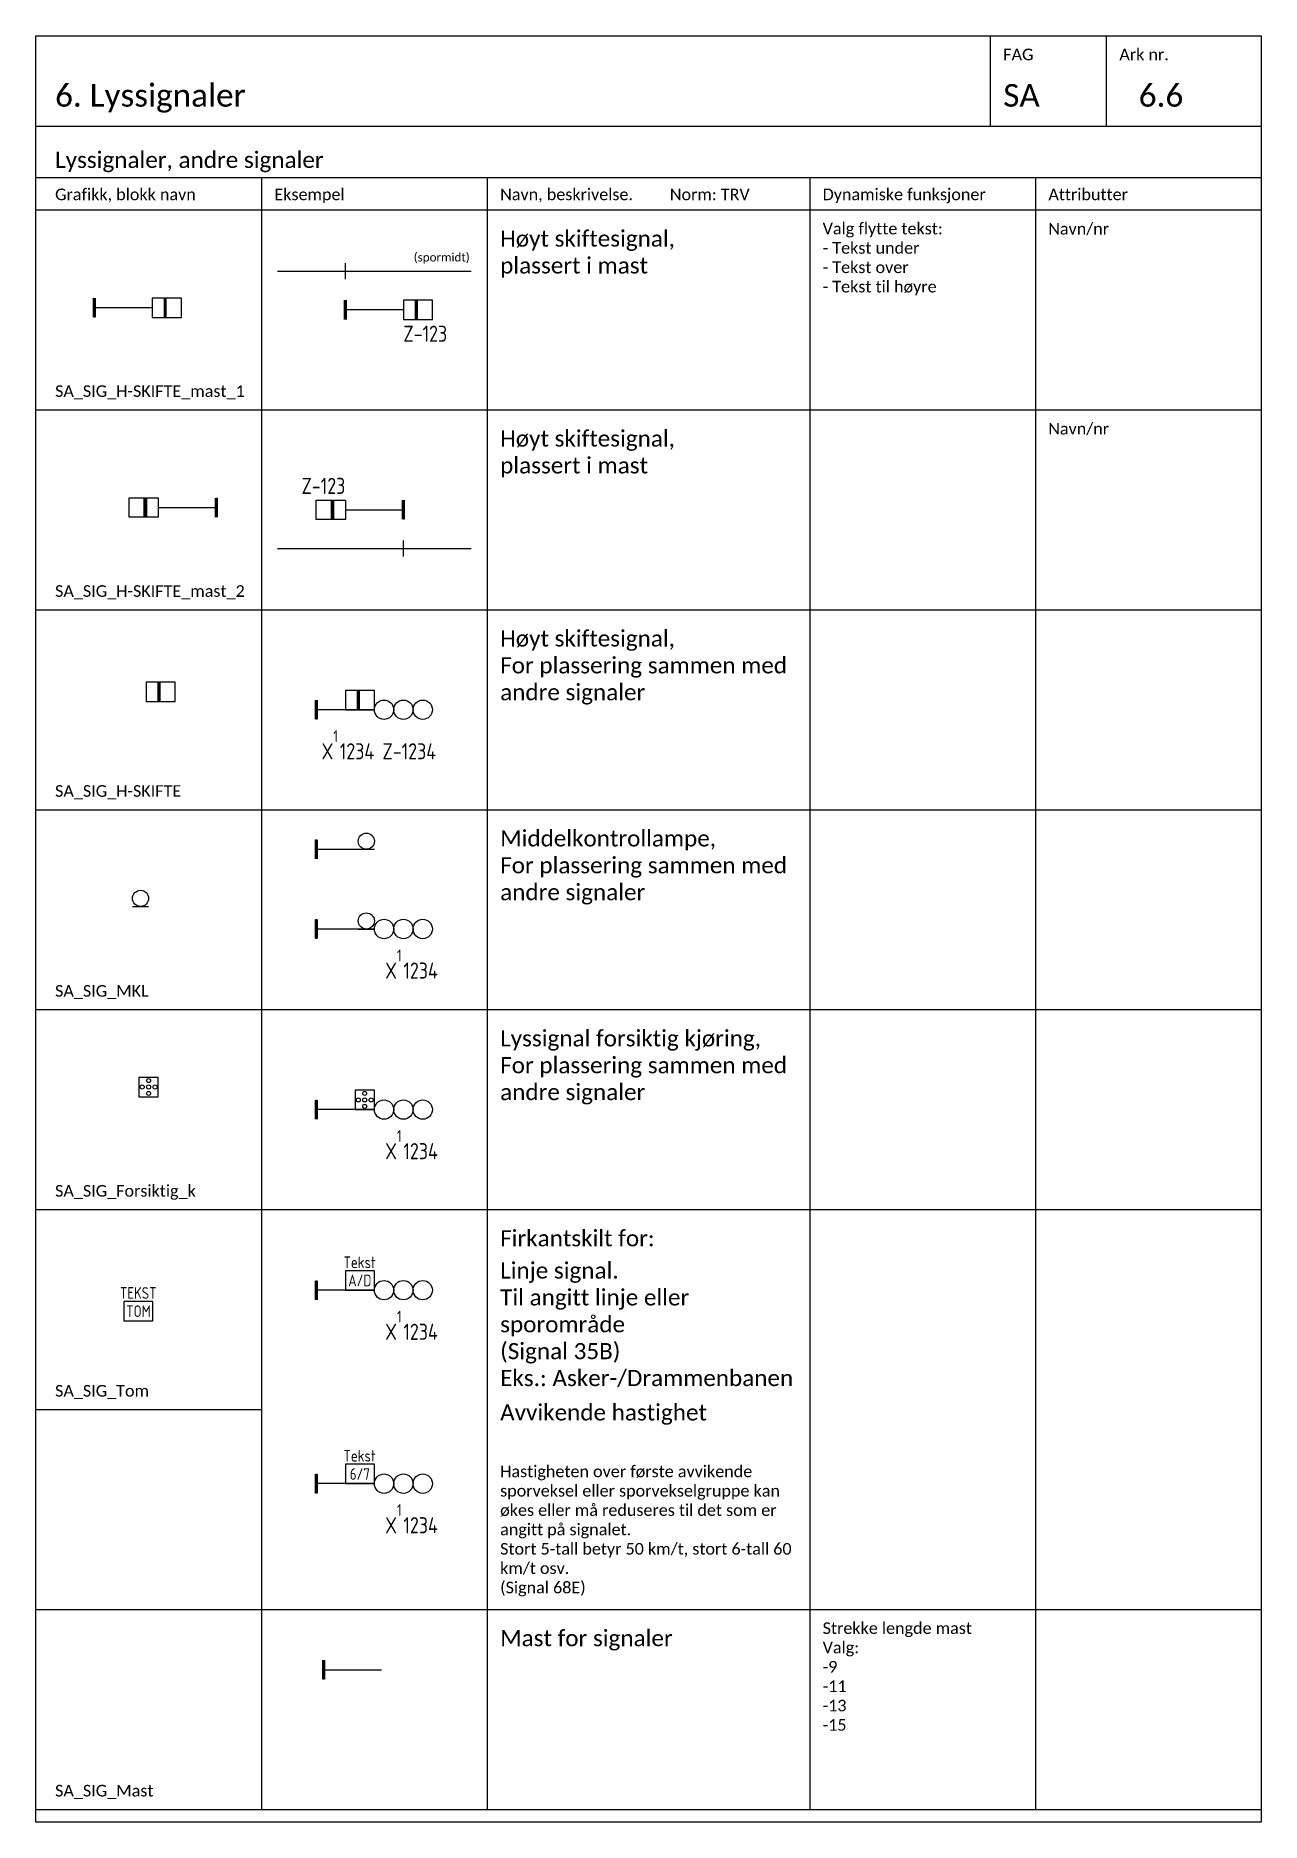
# Model space of a CAD drawing. Header units: millimetres. Extents: x -210 to 2500, y -2763 to 277.
# Drawn here: x 1050 to 1240, y -1535 to -1258 of the extents above; entities that cross this region are included whole.
import ezdxf
from ezdxf.enums import TextEntityAlignment as Align

# ---------------------------------------------------------------- set-up
doc = ezdxf.new("R2010")
doc.units = ezdxf.units.MM
for name, color, linetype in [('RAMME', 5, 'Continuous'), ('RAMME SYMBOLER', 4, 'Continuous'), ('RAMME TEKST', 7, 'Continuous'), ('SIG-Signaler', 2, 'Continuous'), ('SIG-SPOR enlinje', 5, 'Continuous'), ('SIG-Sporavsnitt', 2, 'Continuous'), ('SIG_ATT_Tekst18', 4, 'Continuous'), ('SIG_ATT_Tekst25', 2, 'Continuous')]:
    doc.layers.add(name, color=color, linetype=linetype)
doc.styles.add('Calibri', font='calibri.ttf')
doc.styles.add('ISOCP', font='isocp.shx', dxfattribs={"width": 0.9})

msp = doc.modelspace()

# ---------------------------------------------------------------- texts
at = {"layer": 'RAMME TEKST', "linetype": 'ByBlock', "style": 'Calibri'}
for s, height, p in [('FAG', 1.8, (1200, -1261.8)), ('Ark nr.', 1.8, (1218, -1261.8)), ('6. Lyssignaler', 3.5, (1053, -1269)), ('SA', 3.5, (1200, -1269)), ('6.6', 3.5, (1221, -1269)), ('Lyssignaler, andre signaler', 2.5, (1053, -1278.5)), ('Grafikk, blokk navn', 1.8, (1053, -1283.5)), ('Eksempel', 1.8, (1087, -1283.5)), ('Navn, beskrivelse.         Norm: TRV', 1.8, (1122, -1283.5)), ('Dynamiske funksjoner', 1.8, (1172, -1283.5)), ('Attributter', 1.8, (1207, -1283.5)), ('(spormidt)', 1.3, (1108.594, -1293)), ('SA_SIG_H-SKIFTE_mast_1', 1.8, (1053, -1314)), ('SA_SIG_H-SKIFTE_mast_2', 1.8, (1053, -1345)), ('SA_SIG_H-SKIFTE', 1.8, (1053, -1376)), ('SA_SIG_MKL', 1.8, (1053, -1407)), ('SA_SIG_Forsiktig_k', 1.8, (1053, -1438)), ('SA_SIG_Tom', 1.8, (1053, -1469)), ('SA_SIG_Mast', 1.8, (1053, -1531))]:
    msp.add_text(s, height=height, dxfattribs=at).set_placement(p)
at = {"layer": 'RAMME TEKST', "linetype": 'ByBlock', "attachment_point": 1, "style": 'Calibri'}
for s, insert, char_height, width in [('Høyt skiftesignal, \\Pplassert i mast', (1122, -1288.2), 2.5, 46), ('Valg flytte tekst:\\P- Tekst under\\P- Tekst over\\P- Tekst til høyre', (1172, -1287), 1.8, 33), ('Høyt skiftesignal,\\Pplassert i mast', (1122, -1319.2), 2.5, 46), ('Høyt skiftesignal,\\PFor plassering sammen med andre signaler', (1122, -1350.2), 2.5, 46), ('Middelkontrollampe,\\PFor plassering sammen med andre signaler', (1122, -1381.2), 2.5, 46), ('Lyssignal forsiktig kjøring,\\PFor plassering sammen med andre signaler', (1122, -1412.2), 2.5, 46), ('Firkantskilt for:', (1122, -1443.2), 2.5, 46), ('Linje signal.\\PTil angitt linje eller sporområde\\P(Signal 35B) \\PEks.: Asker-/Drammenbanen', (1122, -1448.2), 2.5, 46), ('Avvikende hastighet', (1122, -1470.2), 2.5, 46), ('Hastigheten over første avvikende sporveksel eller sporvekselgruppe kan økes eller må reduseres til det som er angitt på signalet.\\PStort 5-tall betyr 50 km/t, stort 6-tall 60 km/t osv.\\P(Signal 68E)', (1122, -1479.7), 1.8, 46), ('Strekke lengde mast\\PValg:\\P-9\\P-11\\P-13\\P-15', (1172, -1504), 1.8, 33), ('Mast for signaler', (1122, -1505.2), 2.5, 46)]:
    msp.add_mtext(s, dxfattribs=dict(at, insert=insert, char_height=char_height, width=width))
at = {"layer": 'RAMME TEKST', "linetype": 'ByBlock', "lineweight": -2, "char_height": 1.8, "width": 26.77885, "attachment_point": 1, "style": 'Calibri'}
for insert in [(1206.971, -1287.025), (1206.971, -1318.025)]:
    msp.add_mtext('Navn/nr', dxfattribs=dict(at, insert=insert))

# ---------------------------------------------------------------- blocks, each defined once
blk = doc.blocks.new('*U610')
at = {"linetype": 'ByBlock', "lineweight": -2}
h = blk.add_hatch(color=0, dxfattribs=at)
h.dxf.hatch_style = 1
h.paths.add_polyline_path([(10.82, -1.5), (11.17, -1.5), (11.17, 1.5), (10.82, 1.5)])
at = {"color": 0, "linetype": 'ByBlock'}
for p, q in [((0, 1.5), (0, -1.5)), ((9, 0), (0, 0))]:
    blk.add_line(p, q, dxfattribs=at)
at = {"color": 0, "linetype": 'ByBlock', "const_width": 0.5}
blk.add_lwpolyline([(0, 1.5), (0, -1.5)], dxfattribs=at)
at = {"color": 0, "linetype": 'ByBlock', "lineweight": -2}
for points in [[(9, -1.5), (13.5, -1.5), (13.5, 1.5), (9, 1.5)], [(10.82, -1.5), (11.17, -1.5), (11.17, 1.5), (10.82, 1.5)], [(10.94, -1.38), (11.05, -1.38), (11.05, 1.38), (10.94, 1.38)]]:
    blk.add_lwpolyline(points, close=True, dxfattribs=at)
at = {"layer": 'SIG_ATT_Tekst25', "style": 'ISOCP', "width": 0.9}
blk.add_attdef('Navn', (9, -5), '', height=2.5, dxfattribs=at)
blk = doc.blocks.new('*U612')
at = {"linetype": 'ByBlock', "lineweight": -2}
h = blk.add_hatch(color=0, dxfattribs=at)
h.dxf.hatch_style = 1
h.paths.add_polyline_path([(-10.82, -1.5), (-11.17, -1.5), (-11.17, 1.5), (-10.82, 1.5)])
at = {"color": 0, "linetype": 'ByBlock'}
for p, q in [((-9, 0), (0, 0)), ((0, 1.5), (0, -1.5))]:
    blk.add_line(p, q, dxfattribs=at)
at = {"color": 0, "linetype": 'ByBlock', "lineweight": -2}
for points in [[(-9, -1.5), (-13.5, -1.5), (-13.5, 1.5), (-9, 1.5)], [(-10.82, -1.5), (-11.17, -1.5), (-11.17, 1.5), (-10.82, 1.5)], [(-10.94, -1.38), (-11.05, -1.38), (-11.05, 1.38), (-10.94, 1.38)]]:
    blk.add_lwpolyline(points, close=True, dxfattribs=at)
at = {"color": 0, "linetype": 'ByBlock', "const_width": 0.5}
blk.add_lwpolyline([(0, 1.5), (0, -1.5)], dxfattribs=at)
at = {"layer": 'SIG_ATT_Tekst25', "style": 'ISOCP', "width": 0.9}
blk.add_attdef('Navn', text='', height=2.5, dxfattribs=at).set_placement((-9, 2.45), align=Align.RIGHT)
blk = doc.blocks.new('SA_SIG_H-SKIFTE')
at = {"linetype": 'ByBlock', "lineweight": -2}
h = blk.add_hatch(dxfattribs=at)
h.set_pattern_fill('ANGLE', color=0)
h.set_pattern_definition([(0, (-1278.389, 1393.35), (0, 6.985), [5.08, -1.905]), (90, (-1278.389, 1393.35), (-6.985, 4e-16), [5.08, -1.905])])
h.paths.add_polyline_path([(-2.68, 0), (-2.33, 0), (-2.33, 3), (-2.68, 3)])
h = blk.add_hatch(dxfattribs=at)
h.set_pattern_fill('ANGLE', color=0)
h.set_pattern_definition([(0, (0, 0), (0, 6.985), [5.08, -1.905]), (90, (0, 0), (-6.985, 4e-16), [5.08, -1.905])])
h.paths.add_polyline_path([(-2.68, 0), (-2.33, 0), (-2.33, 3), (-2.68, 3)])
h = blk.add_hatch(color=0, dxfattribs=at)
h.dxf.hatch_style = 1
h.paths.add_polyline_path([(-2.68, 0), (-2.33, 0), (-2.33, 3), (-2.68, 3)])
at = {"color": 0, "linetype": 'ByBlock', "lineweight": -2}
for points in [[(-4.5, 0), (0, 0), (0, 3), (-4.5, 3)], [(-2.68, 0), (-2.33, 0), (-2.33, 3), (-2.68, 3)], [(-2.56, 0.12), (-2.45, 0.12), (-2.45, 2.88), (-2.56, 2.88)]]:
    blk.add_lwpolyline(points, close=True, dxfattribs=at)
blk = doc.blocks.new('*U561')
at = {"color": 0, "linetype": 'ByBlock'}
for p, q in [((0, 1.5), (0, -1.5)), ((9, 0), (0, 0))]:
    blk.add_line(p, q, dxfattribs=at)
at = {"color": 0, "linetype": 'ByBlock', "const_width": 0.5}
blk.add_lwpolyline([(0, 1.5), (0, -1.5)], dxfattribs=at)
at = {"color": 0, "linetype": 'ByBlock'}
for centre in [(10.5, 0), (13.5, 0), (16.5, 0)]:
    blk.add_circle(centre, 1.5, dxfattribs=at)
at = {"layer": 'SIG_ATT_Tekst18', "style": 'ISOCP', "width": 0.9}
blk.add_attdef('G', (2.64, -5), '', height=1.8, dxfattribs=at)
at = {"layer": 'SIG_ATT_Tekst25', "style": 'ISOCP', "width": 0.9}
blk.add_attdef('Type', text='', height=2.5, dxfattribs=at).set_placement((2.64, -7.7), align=Align.RIGHT)
blk.add_attdef('Litra', (3.64, -7.7), '', height=2.5, dxfattribs=at)
blk = doc.blocks.new('*U562')
at = {"color": 0, "linetype": 'ByBlock'}
for p, q in [((0, 1.5), (0, -1.5)), ((9, 0), (0, 0))]:
    blk.add_line(p, q, dxfattribs=at)
at = {"color": 0, "linetype": 'ByBlock', "const_width": 0.5}
blk.add_lwpolyline([(0, 1.5), (0, -1.5)], dxfattribs=at)
at = {"color": 0, "linetype": 'ByBlock'}
for centre in [(10.5, 0), (13.5, 0), (16.5, 0)]:
    blk.add_circle(centre, 1.5, dxfattribs=at)
at = {"layer": 'SIG_ATT_Tekst18', "style": 'ISOCP', "width": 0.9}
blk.add_attdef('G', (12.5, -5), '', height=1.8, dxfattribs=at)
at = {"layer": 'SIG_ATT_Tekst25', "style": 'ISOCP', "width": 0.9}
blk.add_attdef('Type', text='', height=2.5, dxfattribs=at).set_placement((12.5, -7.7), align=Align.RIGHT)
blk.add_attdef('Litra', (13.5, -7.7), '', height=2.5, dxfattribs=at)
blk = doc.blocks.new('SA_SIG_MKL')
at = {"color": 0, "linetype": 'ByBlock', "lineweight": -2}
blk.add_line((-2.5, 0), (0, 0), dxfattribs=at)
blk.add_circle((-1.25, 1.25), 1.25, dxfattribs=at)
blk = doc.blocks.new('SA_SIG_Forsiktig_k')
at = {"color": 0, "linetype": 'ByBlock', "lineweight": -2}
blk.add_lwpolyline([(-3, 0), (0, 0), (0, 3), (-3, 3)], close=True, dxfattribs=at)
for centre in [(-1.4975, 2.5), (-2.4975, 1.5), (-1.4975, 1.5), (-1.4975, 0.5), (-0.4975, 1.5)]:
    blk.add_circle(centre, 0.3125, dxfattribs=at)
blk = doc.blocks.new('*U264')
at = {"color": 0, "linetype": 'ByBlock', "lineweight": -2}
for p, q in [((0, -1.5), (0, 1.5)), ((0, 1.5), (0, -1.5)), ((0, 0), (9, 0))]:
    blk.add_line(p, q, dxfattribs=at)
at = {"color": 0, "linetype": 'ByBlock', "lineweight": -2, "const_width": 0.5}
blk.add_lwpolyline([(0, 1.5), (0, -1.5)], dxfattribs=at)
blk = doc.blocks.new('SA_SIG_Tom')
at = {"color": 0, "linetype": 'ByBlock', "lineweight": -2}
blk.add_lwpolyline([(0, 3), (-4.5, 3), (-4.5, 0), (0, 0)], close=True, dxfattribs=at)
at = {"layer": 'SIG_ATT_Tekst18', "style": 'ISOCP', "width": 0.9}
blk.add_attdef('Tekst', text='', height=1.8, dxfattribs=at).set_placement((-2.29, 3.42), align=Align.CENTER)
blk.add_attdef('TOM', text='', height=1.8, dxfattribs=at).set_placement((-2.25, 1.5), align=Align.MIDDLE)
blk = doc.blocks.new('SA_Avsnitt_grense')
at = {"color": 0, "linetype": 'ByBlock', "lineweight": -2}
blk.add_line((0, -1.25), (0, 1.25), dxfattribs=at)
at = {"color": 0, "linetype": 'ByBlock', "lineweight": -2, "const_width": 0.16}
blk.add_lwpolyline([(0, -1.25), (0, 1.25)], dxfattribs=at)
blk = doc.blocks.new('*U609')
at = {"linetype": 'ByBlock', "lineweight": -2}
h = blk.add_hatch(color=0, dxfattribs=at)
h.dxf.hatch_style = 1
h.paths.add_polyline_path([(10.82, -1.5), (11.17, -1.5), (11.17, 1.5), (10.82, 1.5)])
at = {"color": 0, "linetype": 'ByBlock'}
for p, q in [((0, 1.5), (0, -1.5)), ((9, 0), (0, 0))]:
    blk.add_line(p, q, dxfattribs=at)
at = {"color": 0, "linetype": 'ByBlock', "const_width": 0.5}
blk.add_lwpolyline([(0, 1.5), (0, -1.5)], dxfattribs=at)
at = {"color": 0, "linetype": 'ByBlock', "lineweight": -2}
for points in [[(9, -1.5), (13.5, -1.5), (13.5, 1.5), (9, 1.5)], [(10.82, -1.5), (11.17, -1.5), (11.17, 1.5), (10.82, 1.5)], [(10.94, -1.38), (11.05, -1.38), (11.05, 1.38), (10.94, 1.38)]]:
    blk.add_lwpolyline(points, close=True, dxfattribs=at)
at = {"layer": 'SIG_ATT_Tekst25', "style": 'ISOCP', "width": 0.9}
blk.add_attdef('Navn', (9, -4.95), '', height=2.5, dxfattribs=at)
blk = doc.blocks.new('*U611')
at = {"linetype": 'ByBlock', "lineweight": -2}
h = blk.add_hatch(color=0, dxfattribs=at)
h.dxf.hatch_style = 1
h.paths.add_polyline_path([(-10.82, -1.5), (-11.17, -1.5), (-11.17, 1.5), (-10.82, 1.5)])
at = {"color": 0, "linetype": 'ByBlock'}
for p, q in [((-9, 0), (0, 0)), ((0, 1.5), (0, -1.5))]:
    blk.add_line(p, q, dxfattribs=at)
at = {"color": 0, "linetype": 'ByBlock', "lineweight": -2}
for points in [[(-9, -1.5), (-13.5, -1.5), (-13.5, 1.5), (-9, 1.5)], [(-10.82, -1.5), (-11.17, -1.5), (-11.17, 1.5), (-10.82, 1.5)], [(-10.94, -1.38), (-11.05, -1.38), (-11.05, 1.38), (-10.94, 1.38)]]:
    blk.add_lwpolyline(points, close=True, dxfattribs=at)
at = {"color": 0, "linetype": 'ByBlock', "const_width": 0.5}
blk.add_lwpolyline([(0, 1.5), (0, -1.5)], dxfattribs=at)
at = {"layer": 'SIG_ATT_Tekst25', "style": 'ISOCP', "width": 0.9}
blk.add_attdef('Navn', text='', height=2.5, dxfattribs=at).set_placement((-9, 2.45), align=Align.RIGHT)

# ---------------------------------------------------------------- linework, layer by layer
at = {"layer": 'RAMME'}
msp.add_line((1050, -1272), (1240, -1272), dxfattribs=at)
msp.add_lwpolyline([(1240, -1535), (1050, -1535), (1050, -1258), (1240, -1258)], close=True, dxfattribs=at)
at = {"layer": 'RAMME SYMBOLER'}
for p, q in [((1198, -1272), (1198, -1258)), ((1216, -1272), (1216, -1258)), ((1050, -1280), (1240, -1280)), ((1085, -1280), (1085, -1533)), ((1120, -1280), (1120, -1533)), ((1170, -1280), (1170, -1533)), ((1205, -1280), (1205, -1533)), ((1050, -1285), (1240, -1285)), ((1050, -1316), (1240, -1316)), ((1050, -1347), (1240, -1347)), ((1050, -1378), (1240, -1378)), ((1050, -1409), (1240, -1409)), ((1050, -1440), (1240, -1440)), ((1050, -1471), (1085, -1471)), ((1050, -1502), (1240, -1502)), ((1050, -1533), (1240, -1533))]:
    msp.add_line(p, q, dxfattribs=at)
at = {"layer": 'SIG-SPOR enlinje'}
for p, q in [((1087.5, -1294.5), (1117.5, -1294.5)), ((1087.5, -1337.5), (1117.5, -1337.5))]:
    msp.add_line(p, q, dxfattribs=at)

# ---------------------------------------------------------------- block references
at = {"layer": 'SIG-Signaler'}
for name, p in [('*U610', (1059.075, -1300.168)), ('*U612', (1078.004, -1331.159)), ('SA_SIG_H-SKIFTE', (1071.617, -1361.227)), ('SA_SIG_H-SKIFTE', (1102.5, -1362.5)), ('SA_SIG_MKL', (1102.5, -1384.14)), ('*U264', (1093.5, -1384.14)), ('SA_SIG_MKL', (1067.5, -1393)), ('SA_SIG_MKL', (1102.5, -1396.5)), ('SA_SIG_Forsiktig_k', (1069, -1422.5)), ('SA_SIG_Forsiktig_k', (1102.5, -1424.5)), ('*U264', (1094.631, -1511.347))]:
    msp.add_blockref(name, p, dxfattribs=at)
for name, p, values in [('*U609', (1098, -1300.5), {'Navn': 'Z-123'}), ('*U611', (1107, -1331.5), {'Navn': 'Z-123'}), ('*U561', (1093.5, -1362.5), {'Type': 'X', 'G': '1', 'Litra': '1234 Z-1234'}), ('*U562', (1093.5, -1396.5), {'Type': 'X', 'G': '1', 'Litra': '1234'}), ('*U562', (1093.5, -1424.5), {'Type': 'X', 'G': '1', 'Litra': '1234'}), ('SA_SIG_Tom', (1102.5, -1452.5), {'Tekst': 'Tekst', 'TOM': 'A/D'}), ('*U562', (1093.5, -1452.5), {'Type': 'X', 'G': '1', 'Litra': '1234'}), ('SA_SIG_Tom', (1068.178, -1457.254), {'Tekst': 'TEKST', 'TOM': 'TOM'}), ('SA_SIG_Tom', (1102.5, -1482.5), {'Tekst': 'Tekst', 'TOM': '6/7'}), ('*U562', (1093.5, -1482.5), {'Type': 'X', 'G': '1', 'Litra': '1234'})]:
    msp.add_blockref(name, p, dxfattribs=at).add_auto_attribs(values)
at = {"layer": 'SIG-Sporavsnitt'}
for p in [(1098, -1294.5), (1107, -1337.5)]:
    msp.add_blockref('SA_Avsnitt_grense', p, dxfattribs=at)

msp.set_redraw_order([(e.dxf.handle, doc.entitydb.next_handle()) for e in msp.query("TEXT MTEXT ATTDEF DIMENSION ARC_DIMENSION")])  # texts and dimensions are drawn at this point

doc.saveas('drawing.dxf')
